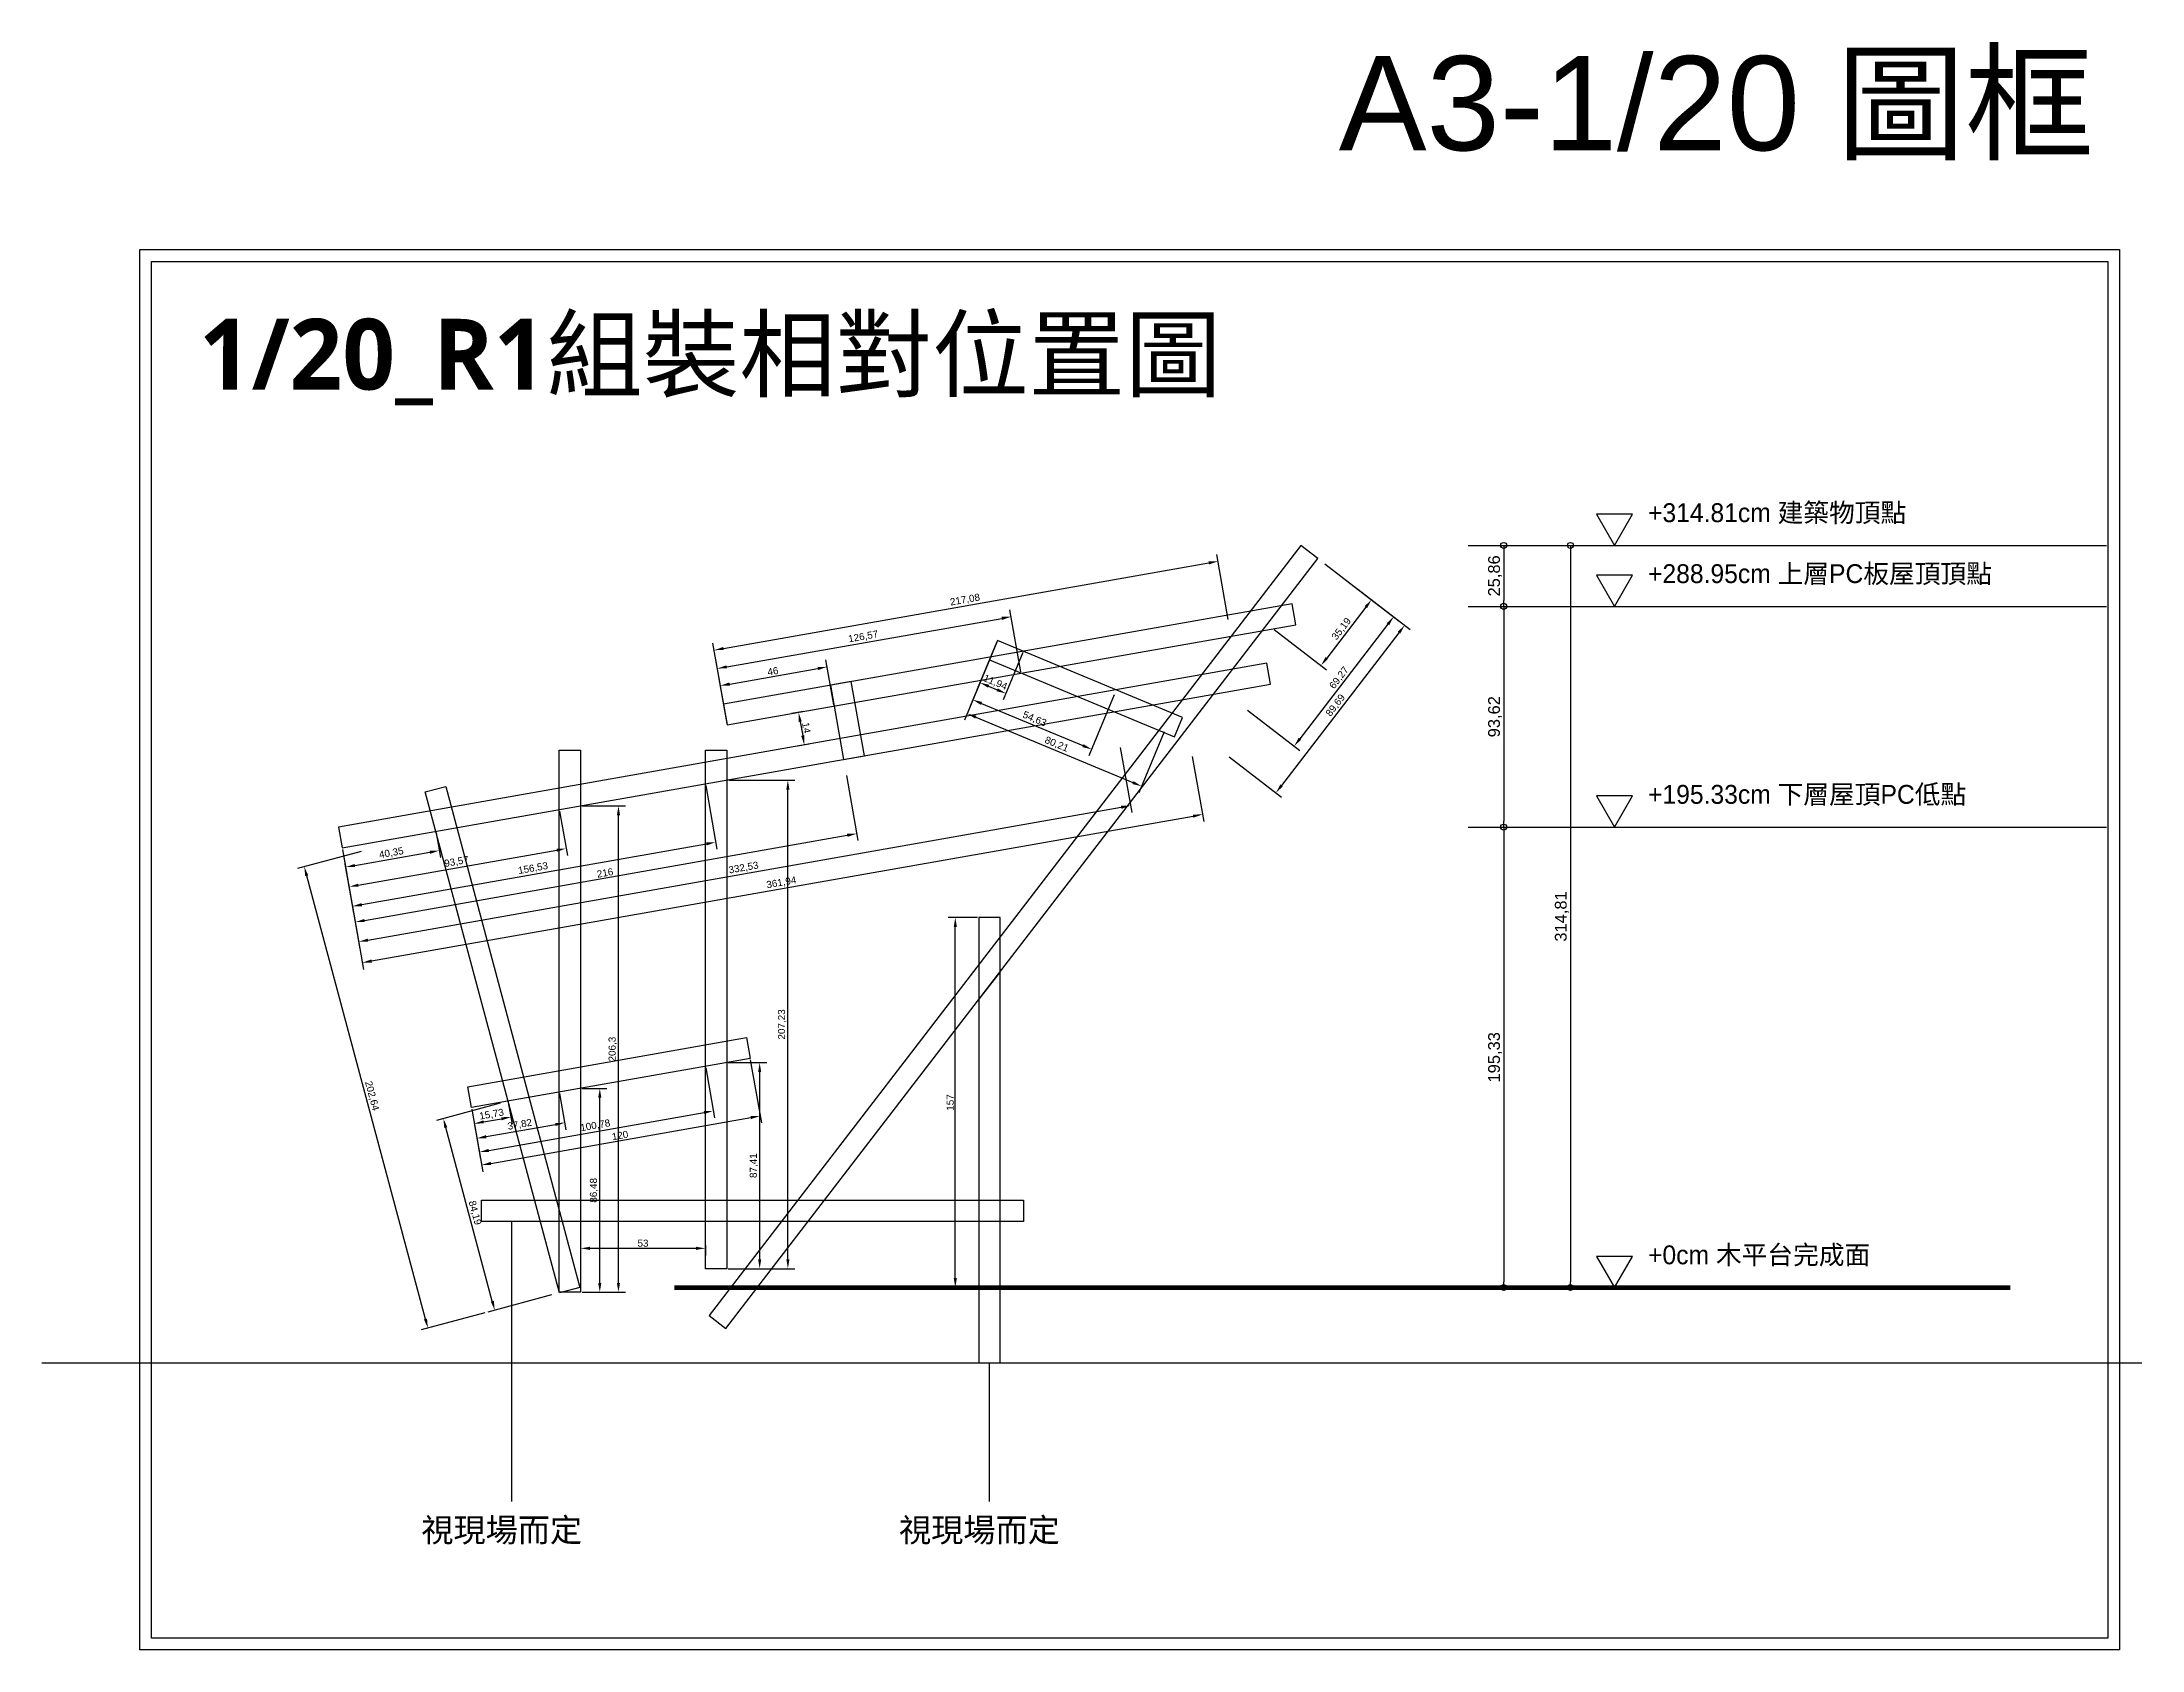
# Model space of a CAD drawing. Header units: millimetres. Extents: x -2666 to 6286, y -11880 to 4849.
# Drawn here: x -1225 to -334, y -8629 to -7947 of the extents above; entities that cross this region are included whole.
import ezdxf

# ---------------------------------------------------------------- set-up
doc = ezdxf.new("R2010")
doc.units = ezdxf.units.MM
for name, color, linetype in [('0-rib-base', 10, 'Continuous'), ('0-rib1', 6, 'Continuous'), ('dim', 244, 'Continuous'), ('木平台完成面', 3, 'Continuous')]:
    doc.layers.add(name, color=color, linetype=linetype)
doc.layers.add('default', color=11, linetype='Continuous', plot=False)
doc.styles.get("Standard").update_dxf_attribs({"font": 'arial.ttf'})
doc.dimstyles.new('ISO-25', dxfattribs={"dimtxt": 5, "dimasz": 2.5, "dimexe": 3, "dimexo": 0.625, "dimtad": 1, "dimtxsty": 'Standard', "dimblk": 'ORIGIN', "dimcen": 2.5, "dimadec": 0, "dimazin": 0, "dimtfac": 1, "dimtmove": 1, "dimatfit": 1, "dimldrblk": 'ORIGIN', "dimfxl": 0, "dimarcsym": 0})
doc.dimstyles.new('短柱', dxfattribs={"dimtxt": 3, "dimasz": 4, "dimexe": 3, "dimexo": 0.625, "dimtad": 1, "dimtxsty": 'Standard', "dimcen": 2.5, "dimadec": 0, "dimazin": 0, "dimtfac": 1, "dimtmove": 1, "dimatfit": 1, "dimldrblk": 'ORIGIN', "dimfxl": 0, "dimarcsym": 0})

msp = doc.modelspace()

# ---------------------------------------------------------------- texts
at = {"layer": 'default', "insert": (-674.526, -7952.47), "char_height": 40, "attachment_point": 1}
msp.add_mtext_dynamic_manual_height_columns('A3-1/20 {\\fPMingLiU|b0|i0|c136|p18;圖框}', width=430.53379, gutter_width=12.5, heights=[0], dxfattribs=at)
at = {"layer": 'dim', "attachment_point": 1}
for s, width, insert, char_height in [('{\\fMicrosoft JhengHei|b1|i0|c136|p34;1/20_R1組裝相對位置圖}', 540.89861, (-1158.107, -8063.95), 30), ('{\\fPMingLiU|b0|i0|c136|p18;視現場而定}', 124.30794, (-1063.783, -8572.719), 10), ('{\\fPMingLiU|b0|i0|c136|p18;視現場而定}', 124.30794, (-861.099, -8572.719), 10)]:
    msp.add_mtext_dynamic_manual_height_columns(s, width=width, gutter_width=12.5, heights=[0], dxfattribs=dict(at, insert=insert, char_height=char_height))
at = {"layer": '木平台完成面', "char_height": 8, "attachment_point": 1}
for s, insert in [('{\\fPMingLiU|b0|i0|c136|p18;+314.81cm 建築物頂點}', (-543.3, -8142.184)), ('{\\fPMingLiU|b0|i0|c136|p18;+288.95cm 上層PC板屋頂頂點}', (-543.3, -8168.043)), ('{\\fPMingLiU|b0|i0|c136|p18;+195.33cm 下層屋頂PC低點}', (-543.3, -8261.662)), ('{\\fPMingLiU|b0|i0|c136|p18;+0cm 木平台完成面}', (-543.3, -8456.992))]:
    msp.add_mtext_dynamic_manual_height_columns(s, width=202.4063, gutter_width=12.5, heights=[0], dxfattribs=dict(at, insert=insert))

# ---------------------------------------------------------------- blocks, each defined once
blk = doc.blocks.new('_Origin')
at = {"color": 0, "linetype": 'ByBlock', "lineweight": -2}
blk.add_line((0, 0), (-1, 0), dxfattribs=at)
blk.add_circle((0, 0), 0.5, dxfattribs=at)
blk = doc.blocks.new('*D613')
at = {"layer": 'Defpoints', "color": 0}
for p in [(-619.56, -8160.06), (-619.56, -8185.92), (-604.56, -8185.92)]:
    blk.add_point(p, dxfattribs=at)
at = {"layer": 'dim', "color": 0, "lineweight": -2}
for p, q in [((-618.94, -8160.06), (-601.56, -8160.06)), ((-604.56, -8162.56), (-604.56, -8183.42)), ((-618.94, -8185.92), (-601.56, -8185.92))]:
    blk.add_line(p, q, dxfattribs=at)
at = {"layer": 'dim', "color": 0, "lineweight": -2, "xscale": 2.5, "yscale": 2.5, "zscale": 2.5}
for p, rotation in [((-604.56, -8160.06), 90), ((-604.56, -8185.92), 270)]:
    blk.add_blockref('_Origin', p, dxfattribs=dict(at, rotation=rotation))
at = {"layer": 'dim', "color": 0, "insert": (-608.19, -8172.99), "char_height": 5, "attachment_point": 5, "rotation": 90}
blk.add_mtext('25,86', dxfattribs=at)
blk = doc.blocks.new('*D614')
at = {"layer": 'Defpoints', "color": 0}
for p in [(-619.56, -8185.92), (-619.56, -8279.54), (-604.56, -8279.54)]:
    blk.add_point(p, dxfattribs=at)
at = {"layer": 'dim', "color": 0, "lineweight": -2}
for p, q in [((-618.94, -8185.92), (-601.56, -8185.92)), ((-604.56, -8188.42), (-604.56, -8277.04)), ((-618.94, -8279.54), (-601.56, -8279.54))]:
    blk.add_line(p, q, dxfattribs=at)
at = {"layer": 'dim', "color": 0, "lineweight": -2, "xscale": 2.5, "yscale": 2.5, "zscale": 2.5}
for p, rotation in [((-604.56, -8185.92), 90), ((-604.56, -8279.54), 270)]:
    blk.add_blockref('_Origin', p, dxfattribs=dict(at, rotation=rotation))
at = {"layer": 'dim', "color": 0, "insert": (-608.19, -8232.73), "char_height": 5, "attachment_point": 5, "rotation": 90}
blk.add_mtext('93,62', dxfattribs=at)
blk = doc.blocks.new('*D615')
at = {"layer": 'Defpoints', "color": 0}
for p in [(-619.56, -8279.54), (-619.56, -8474.87), (-604.56, -8474.87)]:
    blk.add_point(p, dxfattribs=at)
at = {"layer": 'dim', "color": 0, "lineweight": -2}
for p, q in [((-618.94, -8279.54), (-601.56, -8279.54)), ((-604.56, -8282.04), (-604.56, -8472.37)), ((-618.94, -8474.87), (-601.56, -8474.87))]:
    blk.add_line(p, q, dxfattribs=at)
at = {"layer": 'dim', "color": 0, "lineweight": -2, "xscale": 2.5, "yscale": 2.5, "zscale": 2.5}
for p, rotation in [((-604.56, -8279.54), 90), ((-604.56, -8474.87), 270)]:
    blk.add_blockref('_Origin', p, dxfattribs=dict(at, rotation=rotation))
at = {"layer": 'dim', "color": 0, "insert": (-608.19, -8377.2), "char_height": 5, "attachment_point": 5, "rotation": 90}
blk.add_mtext('195,33', dxfattribs=at)
blk = doc.blocks.new('*D612')
at = {"layer": 'Defpoints', "color": 0}
for p in [(-619.56, -8160.06), (-618.94, -8474.87), (-576.24, -8474.87)]:
    blk.add_point(p, dxfattribs=at)
at = {"layer": 'dim', "color": 0, "lineweight": -2}
for p, q in [((-618.94, -8160.06), (-573.24, -8160.06)), ((-576.24, -8162.56), (-576.24, -8472.37)), ((-618.31, -8474.87), (-573.24, -8474.87))]:
    blk.add_line(p, q, dxfattribs=at)
at = {"layer": 'dim', "color": 0, "lineweight": -2, "xscale": 2.5, "yscale": 2.5, "zscale": 2.5}
for p, rotation in [((-576.24, -8160.06), 90), ((-576.24, -8474.87), 270)]:
    blk.add_blockref('_Origin', p, dxfattribs=dict(at, rotation=rotation))
at = {"layer": 'dim', "color": 0, "insert": (-579.87, -8317.47), "char_height": 5, "attachment_point": 5, "rotation": 90}
blk.add_mtext('314,81', dxfattribs=at)
blk = doc.blocks.new('*D616')
at = {"layer": 'Defpoints', "color": 0}
for p in [(-891.59, -8211.56), (-888.65, -8228.24), (-933.95, -8236.23)]:
    blk.add_point(p, dxfattribs=at)
at = {"layer": 'dim', "color": 0, "lineweight": -2}
for p, q in [((-932.95, -8218.86), (-895.53, -8212.26)), ((-888.76, -8227.63), (-892.11, -8208.61)), ((-934.06, -8235.62), (-937.41, -8216.6))]:
    blk.add_line(p, q, dxfattribs=at)
at = {"layer": 'dim', "color": 0}
for points in [[(-895.65, -8211.6), (-895.41, -8212.92), (-891.59, -8211.56)], [(-933.07, -8218.2), (-932.84, -8219.51), (-936.89, -8219.55)]]:
    blk.add_solid(points, dxfattribs=at)
at = {"layer": 'dim', "color": 0, "insert": (-914.62, -8213.43), "char_height": 3, "attachment_point": 5, "rotation": 10}
blk.add_mtext('46', dxfattribs=at)
blk = doc.blocks.new('*D617')
at = {"layer": 'Defpoints', "color": 0}
for p in [(-813.53, -8190.31), (-809.31, -8214.25), (-933.95, -8236.23)]:
    blk.add_point(p, dxfattribs=at)
at = {"layer": 'dim', "color": 0, "lineweight": -2}
for p, q in [((-809.42, -8213.64), (-814.05, -8187.35)), ((-934.23, -8211.59), (-817.47, -8191)), ((-934.06, -8235.62), (-938.69, -8209.33))]:
    blk.add_line(p, q, dxfattribs=at)
at = {"layer": 'dim', "color": 0}
for points in [[(-817.59, -8190.35), (-817.35, -8191.66), (-813.53, -8190.31)], [(-934.35, -8210.93), (-934.12, -8212.25), (-938.17, -8212.29)]]:
    blk.add_solid(points, dxfattribs=at)
at = {"layer": 'dim', "color": 0, "insert": (-876.27, -8198.91), "char_height": 3, "attachment_point": 5, "rotation": 10}
blk.add_mtext('126,57', dxfattribs=at)
blk = doc.blocks.new('*D618')
at = {"layer": 'Defpoints', "color": 0}
for p in [(-725.76, -8166.81), (-720.17, -8198.54), (-933.95, -8236.23)]:
    blk.add_point(p, dxfattribs=at)
at = {"layer": 'dim', "color": 0, "lineweight": -2}
for p, q in [((-935.61, -8203.81), (-729.7, -8167.51)), ((-721.42, -8191.43), (-726.28, -8163.86)), ((-935.2, -8229.13), (-940.07, -8201.55))]:
    blk.add_line(p, q, dxfattribs=at)
at = {"layer": 'dim', "color": 0}
for points in [[(-729.82, -8166.85), (-729.59, -8168.16), (-725.76, -8166.81)], [(-935.72, -8203.16), (-935.49, -8204.47), (-939.55, -8204.51)]]:
    blk.add_solid(points, dxfattribs=at)
at = {"layer": 'dim', "color": 0, "insert": (-833.08, -8183.27), "char_height": 3, "attachment_point": 5, "rotation": 10}
blk.add_mtext('217,08', dxfattribs=at)
blk = doc.blocks.new('*D619')
at = {"layer": 'Defpoints', "color": 0}
for p in [(-901.04, -8230.43), (-901.28, -8244.69), (-898.61, -8244.22)]:
    blk.add_point(p, dxfattribs=at)
at = {"layer": 'dim', "color": 0, "lineweight": -2}
for p, q in [((-901.65, -8230.54), (-906.66, -8231.42)), ((-903.02, -8234.84), (-901.97, -8240.75)), ((-899.22, -8244.32), (-904.23, -8245.21))]:
    blk.add_line(p, q, dxfattribs=at)
at = {"layer": 'dim', "color": 0}
for points in [[(-902.36, -8234.72), (-903.67, -8234.95), (-903.71, -8230.9)], [(-901.32, -8240.63), (-902.63, -8240.86), (-901.28, -8244.69)]]:
    blk.add_solid(points, dxfattribs=at)
at = {"layer": 'dim', "color": 0, "insert": (-900.4, -8237.42), "char_height": 3, "attachment_point": 5, "rotation": 280}
blk.add_mtext('14', dxfattribs=at)
blk = doc.blocks.new('*D620')
at = {"layer": 'Defpoints', "color": 0}
for p in [(-1057.64, -8281.4), (-1097.37, -8288.4), (-1056.21, -8289.53)]:
    blk.add_point(p, dxfattribs=at)
at = {"layer": 'dim', "color": 0, "lineweight": -2}
for p, q in [((-1057.53, -8282.01), (-1055.69, -8292.49)), ((-1097.27, -8289.02), (-1095.42, -8299.49)), ((-1092, -8295.85), (-1060.15, -8290.23))]:
    blk.add_line(p, q, dxfattribs=at)
at = {"layer": 'dim', "color": 0}
for points in [[(-1092.12, -8295.19), (-1091.88, -8296.5), (-1095.94, -8296.54)], [(-1060.26, -8289.57), (-1060.03, -8290.89), (-1056.21, -8289.53)]]:
    blk.add_solid(points, dxfattribs=at)
at = {"layer": 'dim', "color": 0, "insert": (-1076.5, -8290.65), "char_height": 3, "attachment_point": 5, "rotation": 10}
blk.add_mtext('40,35', dxfattribs=at)
blk = doc.blocks.new('*D621')
at = {"layer": 'Defpoints', "color": 0}
for p in [(-1005.23, -8272.16), (-1097.37, -8288.4), (-1002.32, -8288.64)]:
    blk.add_point(p, dxfattribs=at)
at = {"layer": 'dim', "color": 0, "lineweight": -2}
for p, q in [((-1005.12, -8272.77), (-1001.8, -8291.59)), ((-1097.27, -8289.02), (-1093.95, -8307.84)), ((-1090.53, -8304.19), (-1006.26, -8289.33))]:
    blk.add_line(p, q, dxfattribs=at)
at = {"layer": 'dim', "color": 0}
for points in [[(-1006.38, -8288.68), (-1006.15, -8289.99), (-1002.32, -8288.64)], [(-1090.64, -8303.54), (-1090.41, -8304.85), (-1094.47, -8304.89)]]:
    blk.add_solid(points, dxfattribs=at)
at = {"layer": 'dim', "color": 0, "insert": (-1048.82, -8294.37), "char_height": 3, "attachment_point": 5, "rotation": 10}
blk.add_mtext('93,57', dxfattribs=at)
blk = doc.blocks.new('*D622')
at = {"layer": 'Defpoints', "color": 0}
for p in [(-943.23, -8261.22), (-938.86, -8285.96), (-1097.37, -8288.4)]:
    blk.add_point(p, dxfattribs=at)
at = {"layer": 'dim', "color": 0, "lineweight": -2}
for p, q in [((-943.12, -8261.84), (-938.34, -8288.92)), ((-1097.27, -8289.02), (-1092.49, -8316.1)), ((-1089.07, -8312.45), (-942.8, -8286.66))]:
    blk.add_line(p, q, dxfattribs=at)
at = {"layer": 'dim', "color": 0}
for points in [[(-942.92, -8286), (-942.69, -8287.31), (-938.86, -8285.96)], [(-1089.19, -8311.79), (-1088.96, -8313.11), (-1093.01, -8313.14)]]:
    blk.add_solid(points, dxfattribs=at)
at = {"layer": 'dim', "color": 0, "insert": (-1016.36, -8297.16), "char_height": 3, "attachment_point": 5, "rotation": 10}
blk.add_mtext('156,53', dxfattribs=at)
blk = doc.blocks.new('*D623')
at = {"layer": 'Defpoints', "color": 0}
for p in [(-884.66, -8250.89), (-879.11, -8282.35), (-1097.37, -8288.4)]:
    blk.add_point(p, dxfattribs=at)
at = {"layer": 'dim', "color": 0, "lineweight": -2}
for p, q in [((-883.45, -8257.73), (-878.59, -8285.3)), ((-1087.89, -8319.16), (-883.05, -8283.04)), ((-1096.17, -8295.24), (-1091.31, -8322.81))]:
    blk.add_line(p, q, dxfattribs=at)
at = {"layer": 'dim', "color": 0}
for points in [[(-883.16, -8282.39), (-882.93, -8283.7), (-879.11, -8282.35)], [(-1088, -8318.51), (-1087.77, -8319.82), (-1091.83, -8319.86)]]:
    blk.add_solid(points, dxfattribs=at)
at = {"layer": 'dim', "color": 0, "insert": (-985.84, -8298.98), "char_height": 3, "attachment_point": 5, "rotation": 10}
blk.add_mtext('216', dxfattribs=at)
blk = doc.blocks.new('*D624')
at = {"layer": 'Defpoints', "color": 0}
for p in [(-769.9, -8230.66), (-762.88, -8270.46), (-1097.37, -8288.4)]:
    blk.add_point(p, dxfattribs=at)
at = {"layer": 'dim', "color": 0, "lineweight": -2}
for p, q in [((-767.22, -8245.84), (-762.36, -8273.42)), ((-1086.42, -8327.51), (-766.82, -8271.16)), ((-1094.7, -8303.58), (-1089.84, -8331.16))]:
    blk.add_line(p, q, dxfattribs=at)
at = {"layer": 'dim', "color": 0}
for points in [[(-766.93, -8270.5), (-766.7, -8271.81), (-762.88, -8270.46)], [(-1086.53, -8326.85), (-1086.3, -8328.17), (-1090.36, -8328.2)]]:
    blk.add_solid(points, dxfattribs=at)
at = {"layer": 'dim', "color": 0, "insert": (-927.04, -8296.94), "char_height": 3, "attachment_point": 5, "rotation": 10}
blk.add_mtext('332,53', dxfattribs=at)
blk = doc.blocks.new('*D625')
at = {"layer": 'Defpoints', "color": 0}
for p in [(-740.93, -8225.55), (-732.36, -8274.19), (-1097.37, -8288.4)]:
    blk.add_point(p, dxfattribs=at)
at = {"layer": 'dim', "color": 0, "lineweight": -2}
for p, q in [((-736.7, -8249.56), (-731.84, -8277.14)), ((-1084.86, -8336.34), (-736.3, -8274.88)), ((-1093.14, -8312.42), (-1088.28, -8339.99))]:
    blk.add_line(p, q, dxfattribs=at)
at = {"layer": 'dim', "color": 0}
for points in [[(-736.41, -8274.22), (-736.18, -8275.54), (-732.36, -8274.19)], [(-1084.98, -8335.68), (-1084.74, -8337), (-1088.8, -8337.04)]]:
    blk.add_solid(points, dxfattribs=at)
at = {"layer": 'dim', "color": 0, "insert": (-911, -8303.22), "char_height": 3, "attachment_point": 5, "rotation": 10}
blk.add_mtext('361,94', dxfattribs=at)
blk = doc.blocks.new('*D626')
at = {"layer": 'Defpoints', "color": 0}
for p in [(-1026.99, -8395.81), (-1054.43, -8403.17), (-1005.2, -8477.13)]:
    blk.add_point(p, dxfattribs=at)
at = {"layer": 'dim', "color": 0, "lineweight": -2}
for p, q in [((-1030.28, -8396.7), (-1057.33, -8403.94)), ((-1033.68, -8480.62), (-1053.4, -8407.03)), ((-1008.49, -8478.02), (-1035.54, -8485.26))]:
    blk.add_line(p, q, dxfattribs=at)
at = {"layer": 'dim', "color": 0}
for points in [[(-1052.75, -8406.86), (-1054.04, -8407.2), (-1054.43, -8403.17)], [(-1033.03, -8480.45), (-1034.32, -8480.79), (-1032.64, -8484.49)]]:
    blk.add_solid(points, dxfattribs=at)
at = {"layer": 'dim', "color": 0, "insert": (-1041.19, -8443.2), "char_height": 3, "attachment_point": 5, "rotation": 285}
blk.add_mtext('84,19', dxfattribs=at)
blk = doc.blocks.new('*D627')
at = {"layer": 'Defpoints', "color": 0}
for p in [(-1057.64, -8281.4), (-1113.44, -8296.35), (-1005.2, -8477.13)]:
    blk.add_point(p, dxfattribs=at)
at = {"layer": 'dim', "color": 0, "lineweight": -2}
for p, q in [((-1089.29, -8289.88), (-1116.34, -8297.12)), ((-1062.03, -8488.22), (-1112.4, -8300.21)), ((-1036.85, -8485.61), (-1063.89, -8492.86))]:
    blk.add_line(p, q, dxfattribs=at)
at = {"layer": 'dim', "color": 0}
for points in [[(-1111.76, -8300.04), (-1113.05, -8300.38), (-1113.44, -8296.35)], [(-1061.38, -8488.05), (-1062.67, -8488.39), (-1060.99, -8492.08)]]:
    blk.add_solid(points, dxfattribs=at)
at = {"layer": 'dim', "color": 0, "insert": (-1084.87, -8393.59), "char_height": 3, "attachment_point": 5, "rotation": 285}
blk.add_mtext('202,64', dxfattribs=at)
blk = doc.blocks.new('*D628')
at = {"layer": 'Defpoints', "color": 0}
for p in [(-996.23, -8390.39), (-988.06, -8390.39), (-996.23, -8476.87)]:
    blk.add_point(p, dxfattribs=at)
at = {"layer": 'dim', "color": 0, "lineweight": -2}
for p, q in [((-995.6, -8390.39), (-985.06, -8390.39)), ((-988.06, -8472.87), (-988.06, -8394.39)), ((-995.6, -8476.87), (-985.06, -8476.87))]:
    blk.add_line(p, q, dxfattribs=at)
at = {"layer": 'dim', "color": 0}
for points in [[(-988.73, -8394.39), (-987.39, -8394.39), (-988.06, -8390.39)], [(-988.73, -8472.87), (-987.39, -8472.87), (-988.06, -8476.87)]]:
    blk.add_solid(points, dxfattribs=at)
at = {"layer": 'dim', "color": 0, "insert": (-990.49, -8433.63), "char_height": 3, "attachment_point": 5, "rotation": 90}
blk.add_mtext('86,48', dxfattribs=at)
blk = doc.blocks.new('*D629')
at = {"layer": 'Defpoints', "color": 0}
for p in [(-996.23, -8270.57), (-980.14, -8270.57), (-996.23, -8476.87)]:
    blk.add_point(p, dxfattribs=at)
at = {"layer": 'dim', "color": 0, "lineweight": -2}
for p, q in [((-995.6, -8270.57), (-977.14, -8270.57)), ((-980.14, -8472.87), (-980.14, -8274.57)), ((-995.6, -8476.87), (-977.14, -8476.87))]:
    blk.add_line(p, q, dxfattribs=at)
at = {"layer": 'dim', "color": 0}
for points in [[(-980.81, -8274.57), (-979.47, -8274.57), (-980.14, -8270.57)], [(-980.81, -8472.87), (-979.47, -8472.87), (-980.14, -8476.87)]]:
    blk.add_solid(points, dxfattribs=at)
at = {"layer": 'dim', "color": 0, "insert": (-982.57, -8373.72), "char_height": 3, "attachment_point": 5, "rotation": 90}
blk.add_mtext('206,3', dxfattribs=at)
blk = doc.blocks.new('*D630')
at = {"layer": 'Defpoints', "color": 0}
for p in [(-996.23, -8456.25), (-943.23, -8456.25), (-943.23, -8458.23)]:
    blk.add_point(p, dxfattribs=at)
at = {"layer": 'dim', "color": 0, "lineweight": -2}
for p, q in [((-996.23, -8456.88), (-996.23, -8461.23)), ((-992.23, -8458.23), (-947.23, -8458.23)), ((-943.23, -8456.88), (-943.23, -8461.23))]:
    blk.add_line(p, q, dxfattribs=at)
at = {"layer": 'dim', "color": 0}
for points in [[(-992.23, -8457.56), (-992.23, -8458.9), (-996.23, -8458.23)], [(-947.23, -8457.56), (-947.23, -8458.9), (-943.23, -8458.23)]]:
    blk.add_solid(points, dxfattribs=at)
at = {"layer": 'dim', "color": 0, "insert": (-969.73, -8456.07), "char_height": 3, "attachment_point": 5}
blk.add_mtext('53', dxfattribs=at)
blk = doc.blocks.new('*D633')
at = {"layer": 'Defpoints', "color": 0}
for p in [(-934.23, -8379.46), (-920.22, -8379.46), (-934.23, -8466.87)]:
    blk.add_point(p, dxfattribs=at)
at = {"layer": 'dim', "color": 0, "lineweight": -2}
for p, q in [((-933.6, -8379.46), (-917.22, -8379.46)), ((-920.22, -8462.87), (-920.22, -8383.46)), ((-933.6, -8466.87), (-917.22, -8466.87))]:
    blk.add_line(p, q, dxfattribs=at)
at = {"layer": 'dim', "color": 0}
for points in [[(-920.89, -8383.46), (-919.56, -8383.46), (-920.22, -8379.46)], [(-920.89, -8462.87), (-919.56, -8462.87), (-920.22, -8466.87)]]:
    blk.add_solid(points, dxfattribs=at)
at = {"layer": 'dim', "color": 0, "insert": (-922.65, -8423.16), "char_height": 3, "attachment_point": 5, "rotation": 90}
blk.add_mtext('87,41', dxfattribs=at)
blk = doc.blocks.new('*D634')
at = {"layer": 'Defpoints', "color": 0}
for p in [(-934.23, -8259.64), (-908.26, -8259.64), (-934.23, -8466.87)]:
    blk.add_point(p, dxfattribs=at)
at = {"layer": 'dim', "color": 0, "lineweight": -2}
for p, q in [((-933.26, -8259.64), (-905.26, -8259.64)), ((-908.26, -8462.87), (-908.26, -8263.64)), ((-933.26, -8466.87), (-905.26, -8466.87))]:
    blk.add_line(p, q, dxfattribs=at)
at = {"layer": 'dim', "color": 0}
for points in [[(-908.93, -8263.64), (-907.6, -8263.64), (-908.26, -8259.64)], [(-908.93, -8462.87), (-907.6, -8462.87), (-908.26, -8466.87)]]:
    blk.add_solid(points, dxfattribs=at)
at = {"layer": 'dim', "color": 0, "insert": (-910.69, -8363.25), "char_height": 3, "attachment_point": 5, "rotation": 90}
blk.add_mtext('207,23', dxfattribs=at)
blk = doc.blocks.new('*D635')
at = {"layer": 'Defpoints', "color": 0}
for p in [(-819.3, -8200.35), (-808.28, -8204.93), (-815.74, -8222.85)]:
    blk.add_point(p, dxfattribs=at)
at = {"layer": 'dim', "color": 0, "lineweight": -2}
for p, q in [((-819.54, -8200.92), (-827.91, -8221.04)), ((-808.52, -8205.51), (-816.89, -8225.62)), ((-823.07, -8219.8), (-819.43, -8221.32))]:
    blk.add_line(p, q, dxfattribs=at)
at = {"layer": 'dim', "color": 0}
for points in [[(-822.81, -8219.19), (-823.32, -8220.42), (-826.76, -8218.27)], [(-819.18, -8220.7), (-819.69, -8221.93), (-815.74, -8222.85)]]:
    blk.add_solid(points, dxfattribs=at)
at = {"layer": 'dim', "color": 0, "insert": (-820.32, -8218.32), "char_height": 3, "attachment_point": 5, "rotation": 337.4}
blk.add_mtext('11,94', dxfattribs=at)
blk = doc.blocks.new('*D636')
at = {"layer": 'Defpoints', "color": 0}
for p in [(-819.3, -8200.35), (-768.87, -8221.34), (-779.36, -8246.54)]:
    blk.add_point(p, dxfattribs=at)
at = {"layer": 'dim', "color": 0, "lineweight": -2}
for p, q in [((-820.18, -8202.47), (-830.94, -8228.32)), ((-769.75, -8223.46), (-780.51, -8249.31)), ((-826.1, -8227.08), (-783.05, -8245))]:
    blk.add_line(p, q, dxfattribs=at)
at = {"layer": 'dim', "color": 0}
for points in [[(-825.84, -8226.47), (-826.35, -8227.7), (-829.79, -8225.55)], [(-782.79, -8244.39), (-783.31, -8245.62), (-779.36, -8246.54)]]:
    blk.add_solid(points, dxfattribs=at)
at = {"layer": 'dim', "color": 0, "insert": (-803.64, -8233.8), "char_height": 3, "attachment_point": 5, "rotation": 337.4}
blk.add_mtext('54,63', dxfattribs=at)
blk = doc.blocks.new('*D637')
at = {"layer": 'Defpoints', "color": 0}
for p in [(-819.3, -8200.35), (-745.25, -8231.17), (-758.17, -8262.21)]:
    blk.add_point(p, dxfattribs=at)
at = {"layer": 'dim', "color": 0, "lineweight": -2}
for p, q in [((-822.61, -8208.3), (-833.37, -8234.15)), ((-828.53, -8232.92), (-761.86, -8260.67)), ((-748.56, -8239.13), (-759.32, -8264.98))]:
    blk.add_line(p, q, dxfattribs=at)
at = {"layer": 'dim', "color": 0}
for points in [[(-828.27, -8232.3), (-828.78, -8233.53), (-832.22, -8231.38)], [(-761.61, -8260.05), (-762.12, -8261.28), (-758.17, -8262.21)]]:
    blk.add_solid(points, dxfattribs=at)
at = {"layer": 'dim', "color": 0, "insert": (-794.26, -8244.55), "char_height": 3, "attachment_point": 5, "rotation": 337.4}
blk.add_mtext('80,21', dxfattribs=at)
blk = doc.blocks.new('*D638')
at = {"layer": 'Defpoints', "color": 0}
for p in [(-690.6, -8160.06), (-712.04, -8187.96), (-682.07, -8211.01)]:
    blk.add_point(p, dxfattribs=at)
at = {"layer": 'dim', "color": 0, "lineweight": -2}
for p, q in [((-680.44, -8167.87), (-658.24, -8184.93)), ((-663.06, -8186.27), (-679.63, -8207.83)), ((-701.89, -8195.77), (-679.69, -8212.83))]:
    blk.add_line(p, q, dxfattribs=at)
at = {"layer": 'dim', "color": 0}
for points in [[(-663.58, -8185.87), (-662.53, -8186.68), (-660.62, -8183.1)], [(-680.16, -8207.43), (-679.1, -8208.24), (-682.07, -8211.01)]]:
    blk.add_solid(points, dxfattribs=at)
at = {"layer": 'dim', "color": 0, "insert": (-673.27, -8195.57), "char_height": 3, "attachment_point": 5, "rotation": 52.45324}
blk.add_mtext('35,19', dxfattribs=at)
blk = doc.blocks.new('*D639')
at = {"layer": 'Defpoints', "color": 0}
for p in [(-690.6, -8160.06), (-732.81, -8214.98), (-693.44, -8245.24)]:
    blk.add_point(p, dxfattribs=at)
at = {"layer": 'dim', "color": 0, "lineweight": -2}
for p, q in [((-671.05, -8175.08), (-648.85, -8192.15)), ((-653.67, -8193.49), (-691.01, -8242.07)), ((-713.27, -8230), (-691.07, -8247.06))]:
    blk.add_line(p, q, dxfattribs=at)
at = {"layer": 'dim', "color": 0}
for points in [[(-654.2, -8193.08), (-653.14, -8193.9), (-651.23, -8190.32)], [(-691.54, -8241.66), (-690.48, -8242.47), (-693.44, -8245.24)]]:
    blk.add_solid(points, dxfattribs=at)
at = {"layer": 'dim', "color": 0, "insert": (-674.26, -8216.3), "char_height": 3, "attachment_point": 5, "rotation": 52.45324}
blk.add_mtext('69,27', dxfattribs=at)
blk = doc.blocks.new('*D640')
at = {"layer": 'Defpoints', "color": 0}
for p in [(-690.6, -8160.06), (-745.25, -8231.17), (-701.21, -8265.02)]:
    blk.add_point(p, dxfattribs=at)
at = {"layer": 'dim', "color": 0, "lineweight": -2}
for p, q in [((-666.37, -8178.68), (-644.17, -8195.74)), ((-648.99, -8197.09), (-698.77, -8261.85)), ((-721.03, -8249.79), (-698.83, -8266.85))]:
    blk.add_line(p, q, dxfattribs=at)
at = {"layer": 'dim', "color": 0}
for points in [[(-649.52, -8196.68), (-648.46, -8197.49), (-646.55, -8193.92)], [(-699.3, -8261.45), (-698.24, -8262.26), (-701.21, -8265.02)]]:
    blk.add_solid(points, dxfattribs=at)
at = {"layer": 'dim', "color": 0, "insert": (-675.8, -8227.99), "char_height": 3, "attachment_point": 5, "rotation": 52.45324}
blk.add_mtext('89,69', dxfattribs=at)
blk = doc.blocks.new('*D642')
at = {"layer": 'Defpoints', "color": 0}
for p in [(-1042.47, -8398.54), (-1026.99, -8395.81), (-1025.79, -8402.57)]:
    blk.add_point(p, dxfattribs=at)
at = {"layer": 'dim', "color": 0, "lineweight": -2}
for p, q in [((-1042.37, -8399.16), (-1040.76, -8408.25)), ((-1026.88, -8396.43), (-1025.27, -8405.52)), ((-1037.34, -8404.6), (-1029.73, -8403.26))]:
    blk.add_line(p, q, dxfattribs=at)
at = {"layer": 'dim', "color": 0}
for points in [[(-1037.46, -8403.95), (-1037.23, -8405.26), (-1041.28, -8405.3)], [(-1029.85, -8402.6), (-1029.62, -8403.92), (-1025.79, -8402.57)]]:
    blk.add_solid(points, dxfattribs=at)
at = {"layer": 'dim', "color": 0, "insert": (-1033.96, -8401.54), "char_height": 3, "attachment_point": 5, "rotation": 10}
blk.add_mtext('15,73', dxfattribs=at)
blk = doc.blocks.new('*D643')
at = {"layer": 'Defpoints', "color": 0}
for p in [(-1005.23, -8391.98), (-1042.47, -8398.54), (-1002.94, -8404.98)]:
    blk.add_point(p, dxfattribs=at)
at = {"layer": 'dim', "color": 0, "lineweight": -2}
for p, q in [((-1005.12, -8392.59), (-1002.42, -8407.93)), ((-1042.37, -8399.16), (-1039.66, -8414.5)), ((-1036.24, -8410.85), (-1006.88, -8405.67))]:
    blk.add_line(p, q, dxfattribs=at)
at = {"layer": 'dim', "color": 0}
for points in [[(-1036.36, -8410.2), (-1036.13, -8411.51), (-1040.18, -8411.55)], [(-1006.99, -8405.02), (-1006.76, -8406.33), (-1002.94, -8404.98)]]:
    blk.add_solid(points, dxfattribs=at)
at = {"layer": 'dim', "color": 0, "insert": (-1021.98, -8405.87), "char_height": 3, "attachment_point": 5, "rotation": 10}
blk.add_mtext('37,82', dxfattribs=at)
blk = doc.blocks.new('*D644')
at = {"layer": 'Defpoints', "color": 0}
for p in [(-943.23, -8381.04), (-1042.47, -8398.54), (-939.9, -8399.91)]:
    blk.add_point(p, dxfattribs=at)
at = {"layer": 'dim', "color": 0, "lineweight": -2}
for p, q in [((-943.12, -8381.66), (-939.38, -8402.87)), ((-1042.37, -8399.16), (-1038.63, -8420.37)), ((-1035.21, -8416.72), (-943.84, -8400.61))]:
    blk.add_line(p, q, dxfattribs=at)
at = {"layer": 'dim', "color": 0}
for points in [[(-943.95, -8399.95), (-943.72, -8401.26), (-939.9, -8399.91)], [(-1035.32, -8416.06), (-1035.09, -8417.37), (-1039.15, -8417.41)]]:
    blk.add_solid(points, dxfattribs=at)
at = {"layer": 'dim', "color": 0, "insert": (-989.94, -8406.27), "char_height": 3, "attachment_point": 5, "rotation": 10}
blk.add_mtext('100,78', dxfattribs=at)
blk = doc.blocks.new('*D645')
at = {"layer": 'Defpoints', "color": 0}
for p in [(-924.3, -8377.7), (-1042.47, -8398.54), (-920, -8402.05)]:
    blk.add_point(p, dxfattribs=at)
at = {"layer": 'dim', "color": 0, "lineweight": -2}
for p, q in [((-924.19, -8378.32), (-919.48, -8405.01)), ((-1042.37, -8399.16), (-1037.66, -8425.84)), ((-1034.24, -8422.19), (-923.94, -8402.75))]:
    blk.add_line(p, q, dxfattribs=at)
at = {"layer": 'dim', "color": 0}
for points in [[(-924.06, -8402.09), (-923.83, -8403.4), (-920, -8402.05)], [(-1034.36, -8421.54), (-1034.13, -8422.85), (-1038.18, -8422.89)]]:
    blk.add_solid(points, dxfattribs=at)
at = {"layer": 'dim', "color": 0, "insert": (-979.47, -8410.35), "char_height": 3, "attachment_point": 5, "rotation": 10}
blk.add_mtext('120', dxfattribs=at)
blk = doc.blocks.new('*D665')
at = {"color": 0, "lineweight": -2}
for p, q in [((-827.85, -8317.87), (-840.22, -8317.87)), ((-837.22, -8470.87), (-837.22, -8321.87)), ((-827.85, -8474.87), (-840.22, -8474.87))]:
    blk.add_line(p, q, dxfattribs=at)
at = {"color": 0}
for points in [[(-837.89, -8321.87), (-836.56, -8321.87), (-837.22, -8317.87)], [(-837.89, -8470.87), (-836.56, -8470.87), (-837.22, -8474.87)]]:
    blk.add_solid(points, dxfattribs=at)
at = {"layer": 'Defpoints', "color": 0}
for p in [(-837.22, -8317.87), (-827.23, -8317.87), (-827.23, -8474.87)]:
    blk.add_point(p, dxfattribs=at)
at = {"color": 0, "insert": (-839.38, -8396.37), "char_height": 3, "attachment_point": 5, "rotation": 90}
blk.add_mtext('157', dxfattribs=at)

# ---------------------------------------------------------------- dimensions: what is measured, and where the dimension line sits
dim = msp.add_aligned_dim(p1=(-827.226, -8474.869), p2=(-827.226, -8317.869), distance=9.998, dimstyle='短柱', override={"dimfxl": 50})
dim.commit()
dim.dimension.update_dxf_attribs({"geometry": '*D665', "text_midpoint": (-839.381, -8396.369)})
at = {"layer": 'dim'}
for p1, p2, distance, picture, middle in [((-690.596, -8160.062), (-745.251, -8231.17), 55.551, '*D640', (-675.804, -8227.99)), ((-690.596, -8160.062), (-732.808, -8214.981), 49.648, '*D639', (-674.263, -8216.298)), ((-690.596, -8160.062), (-712.043, -8187.965), 37.809, '*D638', (-673.267, -8195.575)), ((-933.951, -8236.232), (-720.168, -8198.536), 32.214, '*D618', (-833.075, -8183.269)), ((-933.9513, -8236.232), (-809.3087, -8214.2541), 24.3156, '*D617', (-876.274, -8198.9058)), ((-819.3, -8200.347), (-745.251, -8231.17), -33.617, '*D637', (-794.261, -8244.552)), ((-819.3, -8200.347), (-768.868, -8221.339), -27.297, '*D636', (-803.641, -8233.802)), ((-819.3, -8200.347), (-808.28, -8204.934), -19.41, '*D635', (-820.316, -8218.318)), ((-933.951, -8236.232), (-888.65, -8228.244), 16.937, '*D616', (-914.616, -8213.434)), ((-1097.375, -8288.403), (-740.934, -8225.553), -49.383, '*D625', (-911, -8303.219)), ((-1097.375, -8288.403), (-769.897, -8230.66), -40.416, '*D624', (-927.039, -8296.942)), ((-901.038, -8230.428), (-898.607, -8244.216), -2.714, '*D619', (-900.396, -8237.423)), ((-1097.375, -8288.403), (-884.656, -8250.895), -31.94, '*D623', (-985.844, -8298.979)), ((-1097.375, -8288.403), (-943.226, -8261.222), -25.123, '*D622', (-1016.359, -8297.163)), ((-934.226, -8466.869), (-934.226, -8259.635), -25.963, '*D634', (-910.691, -8363.252)), ((-1097.375, -8288.403), (-1005.23, -8272.155), -16.738, '*D621', (-1048.817, -8294.372)), ((-996.2297, -8476.873), (-996.2297, -8270.5681), -16.0903, '*D629', (-982.5673, -8373.7206)), ((-1005.196, -8477.132), (-1057.643, -8281.397), 57.766, '*D627', (-1084.872, -8393.587)), ((-1097.3747, -8288.4027), (-1057.6426, -8281.3969), -8.2633, '*D620', (-1076.4954, -8290.6466)), ((-1042.474, -8398.543), (-924.297, -8377.705), -24.722, '*D645', (-979.467, -8410.346)), ((-1042.474, -8398.543), (-943.226, -8381.042), -19.161, '*D644', (-989.944, -8406.271)), ((-934.226, -8466.869), (-934.226, -8379.456), -14.004, '*D633', (-922.65, -8423.162)), ((-1042.474, -8398.543), (-1005.23, -8391.975), -13.205, '*D643', (-1021.98, -8405.872)), ((-996.2297, -8476.873), (-996.2297, -8390.3885), -8.17, '*D628', (-990.4875, -8433.6307)), ((-1005.196, -8477.132), (-1026.985, -8395.812), 28.415, '*D626', (-1041.192, -8443.198)), ((-1042.474, -8398.543), (-1026.985, -8395.812), -6.858, '*D642', (-1033.96, -8401.54)), ((-996.23, -8456.252), (-943.226, -8456.252), -1.977, '*D630', (-969.728, -8456.071))]:
    dim = msp.add_aligned_dim(p1=p1, p2=p2, distance=distance, dimstyle='短柱', dxfattribs=at)
    dim.commit()
    dim.dimension.update_dxf_attribs({"geometry": picture, "text_midpoint": middle})
for base, p1, p2, picture, middle in [((-604.563, -8185.921), (-619.563, -8160.062), (-619.563, -8185.921), '*D613', (-608.193, -8172.991)), ((-576.243, -8474.869), (-619.563, -8160.062), (-618.938, -8474.869), '*D612', (-579.873, -8317.466)), ((-604.563, -8279.539), (-619.563, -8185.921), (-619.563, -8279.539), '*D614', (-608.193, -8232.73)), ((-604.563, -8474.869), (-619.563, -8279.539), (-619.563, -8474.869), '*D615', (-608.193, -8377.204))]:
    dim = msp.add_linear_dim(base=base, p1=p1, p2=p2, angle=90, dimstyle='ISO-25', dxfattribs=at)
    dim.commit()
    dim.dimension.update_dxf_attribs({"geometry": picture, "text_midpoint": middle})

# ---------------------------------------------------------------- linework, layer by layer
msp.add_line((-827.226, -8474.869), (-818.226, -8474.869))
at = {"layer": '0-rib-base'}
msp.add_lwpolyline([(-808.226, -8437.869), (-808.226, -8446.869), (-1038.226, -8446.869), (-1038.226, -8437.869)], close=True, dxfattribs=at)
at = {"layer": '0-rib1'}
for points in [[(-934.536, -8492.203), (-683.46, -8165.547), (-690.596, -8160.062), (-941.672, -8486.719), (-934.536, -8492.203)], [(-1042.474, -8398.543), (-1044.037, -8389.679), (-925.86, -8368.842), (-924.297, -8377.705), (-1042.474, -8398.543)]]:
    msp.add_lwpolyline(points, dxfattribs=at)
for points in [[(-935.514, -8227.369), (-933.951, -8236.232), (-692.673, -8193.688), (-694.236, -8184.825)], [(-819.3, -8200.347), (-822.759, -8208.655), (-744.286, -8241.321), (-740.827, -8233.012)], [(-1098.938, -8279.539), (-1097.375, -8288.403), (-703.452, -8218.943), (-705.014, -8210.08)], [(-881.35, -8217.818), (-890.213, -8219.381), (-884.656, -8250.895), (-875.793, -8249.332)], [(-1005.23, -8476.873), (-1005.23, -8246.873), (-996.23, -8246.873), (-996.23, -8476.873)], [(-943.226, -8466.869), (-943.226, -8246.869), (-934.226, -8246.869), (-934.226, -8466.869)], [(-1005.196, -8477.132), (-1062.136, -8264.628), (-1053.442, -8262.299), (-996.502, -8474.802)], [(-818.226, -8437.869), (-818.226, -8317.869), (-827.226, -8317.869), (-827.226, -8437.869)], [(-827.226, -8352.59), (-827.226, -8506.869), (-818.226, -8506.869), (-818.226, -8340.88)]]:
    msp.add_lwpolyline(points, close=True, dxfattribs=at)
at = {"layer": 'default'}
msp.add_line((-1224.726, -8506.869), (-333.726, -8506.869), dxfattribs=at)
for points in [[(-1183.251, -8034.605), (-343.251, -8034.605), (-343.251, -8628.605), (-1183.251, -8628.605)], [(-1178.251, -8039.605), (-348.251, -8039.605), (-348.251, -8623.605), (-1178.251, -8623.605)]]:
    msp.add_lwpolyline(points, close=True, dxfattribs=at)
at = {"layer": 'dim'}
for p, q in [((-1025.41, -8565.644), (-1025.41, -8446.788)), ((-822.726, -8565.644), (-822.726, -8506.869))]:
    msp.add_line(p, q, dxfattribs=at)
for points in [[(-619.563, -8160.062), (-348.784, -8160.062)], [(-619.563, -8185.921), (-348.784, -8185.921)], [(-619.563, -8279.539), (-348.784, -8279.539)]]:
    msp.add_lwpolyline(points, dxfattribs=at)
at = {"layer": '木平台完成面'}
for points in [[(-557.587, -8160.062), (-549.946, -8146.827), (-565.228, -8146.827)], [(-557.587, -8185.921), (-549.946, -8172.686), (-565.228, -8172.686)], [(-557.587, -8279.539), (-549.946, -8266.305), (-565.228, -8266.305)], [(-557.587, -8474.869), (-549.946, -8461.635), (-565.228, -8461.635)]]:
    msp.add_lwpolyline(points, close=True, dxfattribs=at)
at = {"layer": '木平台完成面', "const_width": 2}
msp.add_lwpolyline([(-389.544, -8474.869), (-956.411, -8474.869)], dxfattribs=at)

msp.set_redraw_order([(e.dxf.handle, doc.entitydb.next_handle()) for e in msp.query("TEXT MTEXT ATTDEF DIMENSION ARC_DIMENSION")])  # texts and dimensions are drawn at this point

doc.saveas('drawing.dxf')
